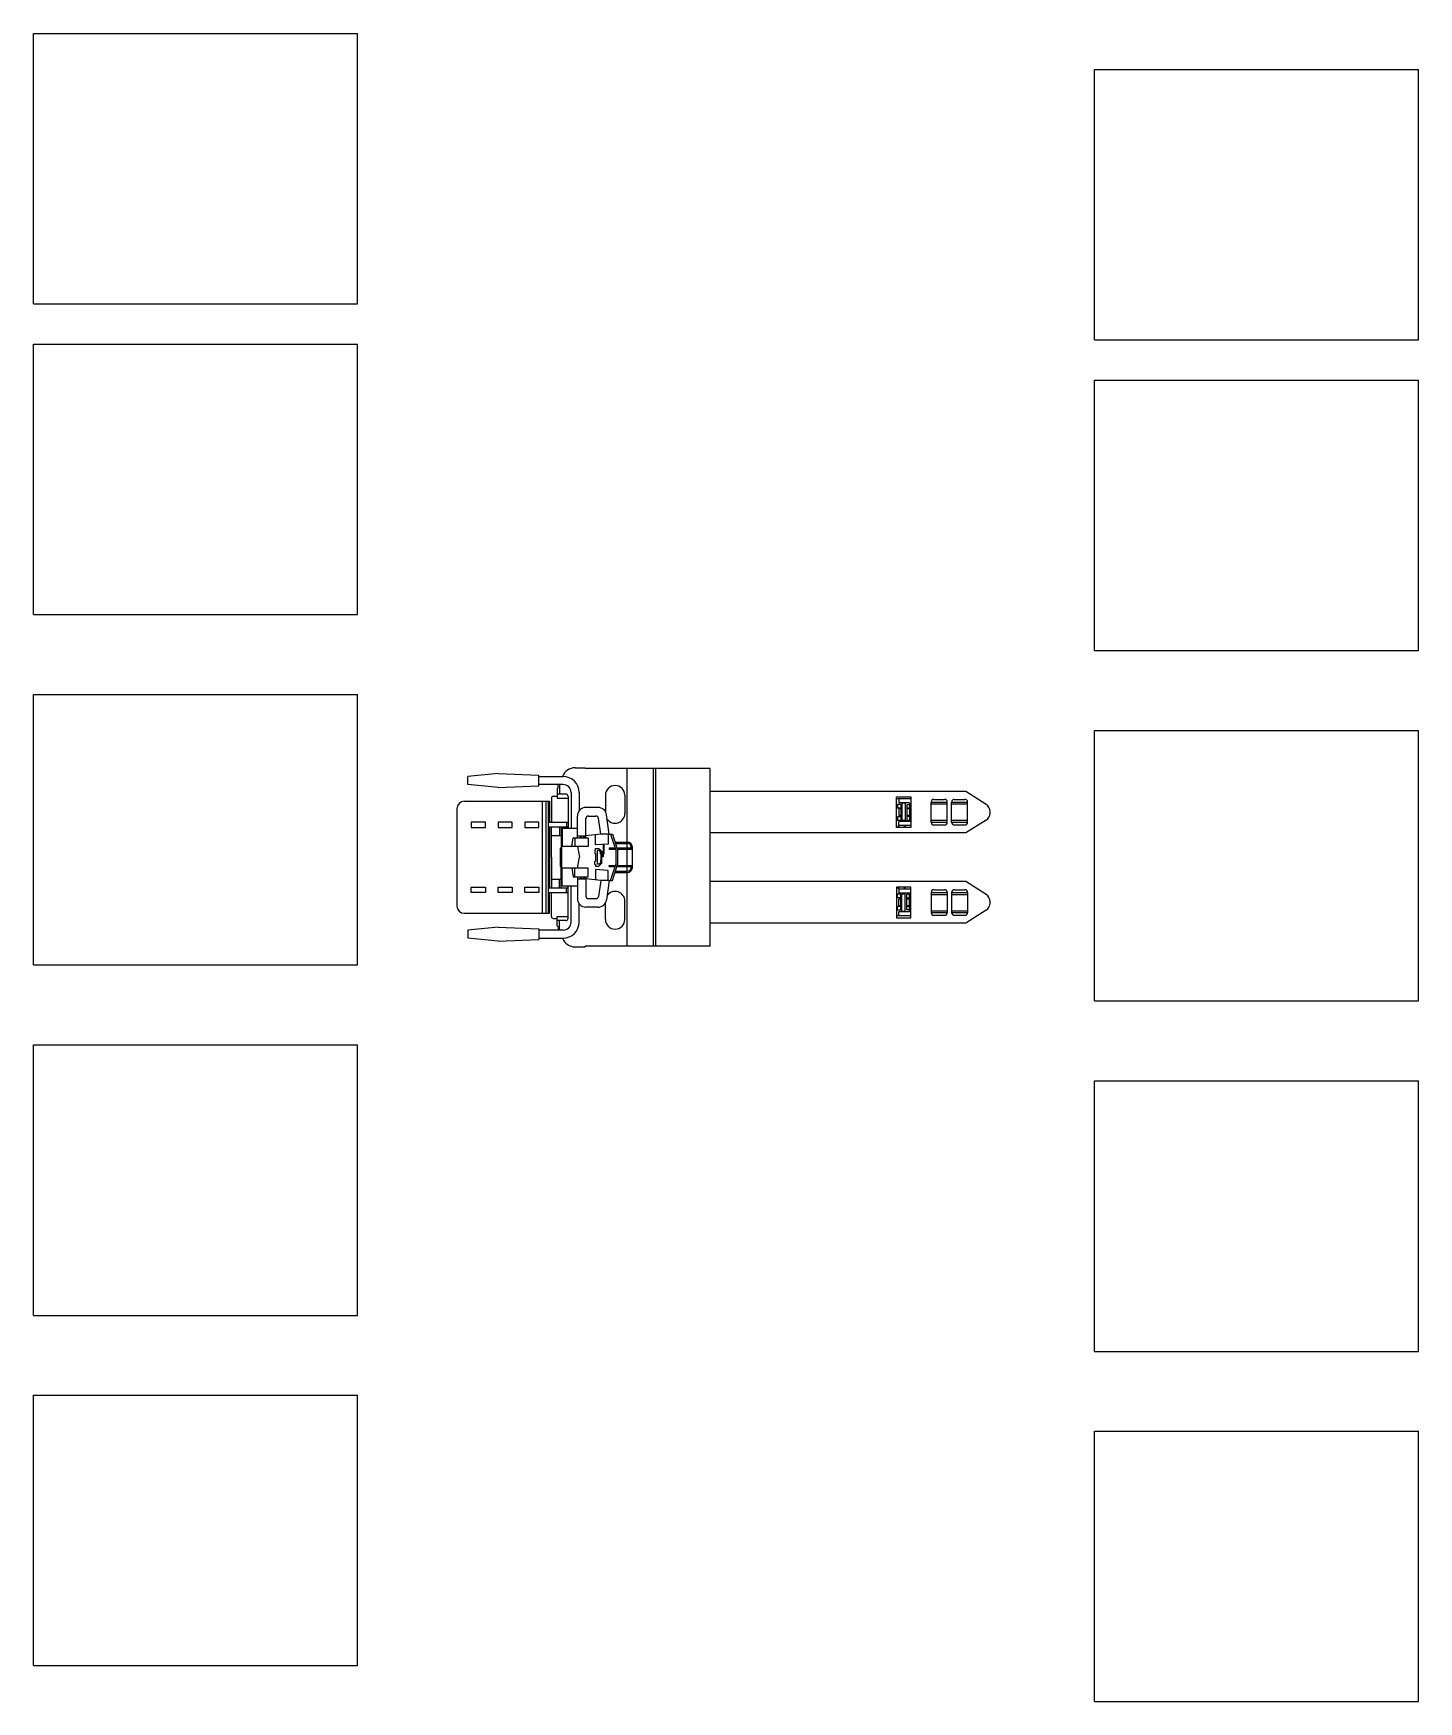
# Model space of a CAD drawing. Header units: millimetres. Extents: x -9564 to 100419, y -25359 to 24346.
# Drawn here: x 14702 to 19826, y -22591 to -16423 of the extents above; entities that cross this region are included whole.
import ezdxf

# ---------------------------------------------------------------- set-up
doc = ezdxf.new("R2010")
doc.units = ezdxf.units.MM
doc.header["$LTSCALE"] = 100
doc.layers.add('Maquinas', color=200, linetype='Continuous')
doc.layers.add('Mesas-estantes', color=230, linetype='Continuous')

msp = doc.modelspace()

# ---------------------------------------------------------------- linework, layer by layer
at = {"layer": 'Maquinas'}
for p, q in [((16420.949, -19160.073), (16308.449, -19170.873)), ((16308.449, -19200.573), (16308.449, -19170.873)), ((16420.949, -19160.073), (16571.249, -19166.373)), ((16571.249, -19205.073), (16571.249, -19166.373)), ((16571.249, -19170.873), (16661.249, -19170.873)), ((16706.249, -19138.473), (16743.149, -19138.473)), ((16743.149, -19138.473), (16743.149, -19141.173)), ((16898.849, -19141.173), (16743.149, -19141.173)), ((17205.749, -19141.173), (16898.849, -19141.173)), ((16898.849, -19413.57), (16898.849, -19141.173)), ((16996.049, -19798.173), (16996.049, -19141.173)), ((17005.049, -19798.173), (17005.049, -19141.173)), ((17205.749, -19798.173), (17205.749, -19141.173)), ((16420.949, -19211.373), (16308.449, -19200.573)), ((16420.949, -19211.373), (16571.249, -19205.073)), ((16661.249, -19200.573), (16571.249, -19200.573)), ((16643.249, -19213.173), (16639.649, -19216.773)), ((16639.649, -19216.773), (16639.649, -19250.973)), ((16671.149, -19235.673), (16639.649, -19235.673)), ((16643.249, -19213.173), (16643.249, -19200.573)), ((16648.649, -19200.573), (16648.649, -19235.673)), ((16690.949, -19230.273), (16690.949, -19362.573)), ((16720.649, -19230.273), (16720.649, -19298.002)), ((16817.849, -19240.173), (16817.849, -19300.823)), ((16889.849, -19240.173), (16889.849, -19307.673)), ((18151.649, -19226.673), (17205.749, -19226.673)), ((18226.161, -19274.089), (18151.649, -19226.673)), ((16268.849, -19289.392), (16268.849, -19649.954)), ((16295.568, -19262.673), (16610.849, -19262.673)), ((16583.849, -19262.673), (16583.849, -19676.673)), ((16597.349, -19262.673), (16597.349, -19676.673)), ((16606.349, -19262.673), (16606.349, -19676.673)), ((16610.849, -19262.673), (16610.849, -19339.173)), ((16618.049, -19250.973), (16618.049, -19339.173)), ((16625.249, -19243.773), (16639.649, -19243.773)), ((16639.649, -19250.973), (16680.149, -19250.973)), ((16680.149, -19244.673), (16680.149, -19362.573)), ((16790.801, -19285.467), (16745.801, -19285.467)), ((17947.349, -19253.535), (17895.149, -19253.535)), ((17911.349, -19274.235), (17897.849, -19274.235)), ((17897.849, -19274.235), (17897.849, -19287.735)), ((17911.349, -19287.735), (17897.849, -19287.735)), ((17903.249, -19253.535), (17903.249, -19267.935)), ((17942.849, -19267.935), (17903.249, -19267.935)), ((17911.349, -19290.435), (17903.249, -19290.435)), ((17903.249, -19290.435), (17903.249, -19314.735)), ((17911.349, -19274.235), (17911.349, -19333.635)), ((17914.049, -19269.735), (17914.049, -19333.635)), ((17926.649, -19269.735), (17914.049, -19269.735)), ((17926.649, -19269.735), (17926.649, -19333.635)), ((17932.949, -19275.135), (17932.949, -19333.635)), ((17942.849, -19275.135), (17932.949, -19275.135)), ((17942.849, -19287.735), (17932.949, -19287.735)), ((17942.849, -19290.435), (17932.949, -19290.435)), ((17942.849, -19267.935), (17942.849, -19333.635)), ((18022.949, -19339.935), (18022.949, -19265.235)), ((18022.949, -19265.235), (18082.349, -19265.235)), ((18022.949, -19272.435), (18082.349, -19272.435)), ((18032.849, -19255.335), (18072.449, -19255.335)), ((18082.349, -19339.935), (18082.349, -19265.235)), ((18098.549, -19339.935), (18098.549, -19265.235)), ((18098.549, -19265.235), (18157.949, -19265.235)), ((18098.549, -19272.435), (18157.949, -19272.435)), ((18108.449, -19255.335), (18148.049, -19255.335)), ((18157.949, -19339.935), (18157.949, -19265.235)), ((18240.749, -19305.681), (18240.749, -19300.665)), ((16606.349, -19339.173), (16680.149, -19339.173)), ((16606.349, -19357.173), (16680.149, -19357.173)), ((16610.849, -19357.173), (16610.849, -19582.173)), ((16618.049, -19469.673), (16618.049, -19357.173)), ((16648.649, -19357.173), (16648.649, -19388.673)), ((16654.049, -19357.173), (16654.049, -19433.673)), ((16714.301, -19362.573), (16658.549, -19362.573)), ((16658.549, -19362.573), (16658.549, -19429.173)), ((16673.849, -19339.173), (16673.849, -19357.173)), ((16714.301, -19397.673), (16714.301, -19316.967)), ((16745.801, -19397.673), (16745.801, -19325.967)), ((16754.801, -19316.967), (16782.995, -19316.967)), ((16800.444, -19384.467), (16791.905, -19324.694)), ((16832.263, -19384.467), (16821.984, -19312.512)), ((17911.349, -19320.135), (17897.849, -19320.135)), ((17897.849, -19320.135), (17897.849, -19333.635)), ((17911.349, -19333.635), (17897.849, -19333.635)), ((17911.349, -19314.735), (17903.249, -19314.735)), ((17903.249, -19351.635), (17903.249, -19337.235)), ((17947.349, -19337.235), (17903.249, -19337.235)), ((17947.349, -19351.635), (17903.249, -19351.635)), ((17926.649, -19333.635), (17914.049, -19333.635)), ((17942.849, -19314.735), (17932.949, -19314.735)), ((17942.849, -19319.235), (17932.949, -19319.235)), ((17942.849, -19333.635), (17932.949, -19333.635)), ((18022.949, -19332.735), (18082.349, -19332.735)), ((18022.949, -19339.935), (18082.349, -19339.935)), ((18032.849, -19349.835), (18072.449, -19349.835)), ((18098.549, -19332.735), (18157.949, -19332.735)), ((18098.549, -19339.935), (18157.949, -19339.935)), ((18108.449, -19349.835), (18148.049, -19349.835)), ((18226.161, -19332.256), (18151.649, -19379.673)), ((16618.049, -19388.673), (16658.549, -19388.673)), ((16693.601, -19429.173), (16698.101, -19397.673)), ((16698.101, -19397.673), (16745.801, -19397.673)), ((16704.401, -19397.673), (16704.401, -19429.173)), ((16714.301, -19390.473), (16745.801, -19390.473)), ((16800.444, -19384.467), (16745.801, -19390.473)), ((16745.801, -19397.673), (16753.901, -19397.673)), ((16753.901, -19397.673), (16753.901, -19429.173)), ((16781.863, -19424.067), (16781.863, -19386.509)), ((16827.763, -19420.467), (16781.863, -19424.067)), ((16832.263, -19384.467), (16800.444, -19384.467)), ((16809.763, -19421.879), (16809.763, -19448.073)), ((16812.463, -19421.667), (16812.463, -19457.973)), ((16832.263, -19384.467), (16827.763, -19384.467)), ((16827.763, -19384.467), (16827.763, -19420.467)), ((16832.263, -19384.467), (16843.963, -19384.467)), ((16837.34, -19384.467), (16856.549, -19443.669)), ((16843.963, -19384.467), (16862.849, -19442.673)), ((16853.406, -19413.57), (16898.849, -19413.57)), ((16854.866, -19418.07), (16898.849, -19418.07)), ((16898.849, -19435.17), (16898.849, -19418.07)), ((18151.649, -19379.673), (17205.749, -19379.673)), ((16618.049, -19469.673), (16618.049, -19582.173)), ((16654.049, -19433.673), (16652.249, -19435.473)), ((16652.249, -19503.873), (16652.249, -19435.473)), ((16658.549, -19429.173), (16656.749, -19430.973)), ((16656.749, -19508.373), (16656.749, -19430.973)), ((16753.901, -19429.173), (16658.549, -19429.173)), ((16715.249, -19429.173), (16722.449, -19469.673)), ((16715.249, -19510.173), (16722.449, -19469.673)), ((16778.249, -19442.673), (16778.249, -19455.273)), ((16778.249, -19442.673), (16780.949, -19442.673)), ((16778.249, -19455.273), (16780.949, -19455.273)), ((16778.249, -19484.073), (16780.949, -19484.073)), ((16778.249, -19496.673), (16778.249, -19484.073)), ((16780.949, -19442.673), (16780.949, -19437.273)), ((16780.949, -19437.273), (16793.549, -19437.273)), ((16780.949, -19455.273), (16780.949, -19484.073)), ((16797.149, -19444.473), (16788.149, -19444.473)), ((16788.149, -19494.873), (16788.149, -19444.473)), ((16804.349, -19448.073), (16793.549, -19437.273)), ((16797.149, -19448.073), (16797.149, -19444.473)), ((16799.849, -19448.073), (16797.149, -19448.073)), ((16799.849, -19457.973), (16799.849, -19448.073)), ((16802.549, -19457.973), (16799.849, -19457.973)), ((16802.549, -19481.373), (16799.849, -19481.373)), ((16799.849, -19481.373), (16799.849, -19491.273)), ((16802.549, -19481.373), (16802.549, -19457.973)), ((16804.349, -19491.273), (16804.349, -19448.073)), ((16807.063, -19448.073), (16807.063, -19467.873)), ((16807.063, -19448.073), (16809.763, -19448.073)), ((16809.763, -19467.873), (16807.063, -19467.873)), ((16809.763, -19457.973), (16812.463, -19457.973)), ((16809.763, -19457.973), (16809.763, -19467.873)), ((16831.615, -19435.17), (16853.791, -19435.17)), ((16831.615, -19435.17), (16831.615, -19439.67)), ((16831.615, -19439.67), (16855.252, -19439.67)), ((16856.549, -19443.669), (16856.549, -19495.676)), ((16860.415, -19435.17), (16917.749, -19435.17)), ((16861.875, -19439.67), (16917.749, -19439.67)), ((16862.849, -19442.673), (16862.849, -19496.673)), ((16898.849, -19499.676), (16898.849, -19439.67)), ((16913.249, -19432.47), (16913.249, -19435.17)), ((16917.749, -19506.876), (16917.749, -19432.47)), ((16618.049, -19550.673), (16658.549, -19550.673)), ((16648.649, -19582.173), (16648.649, -19550.673)), ((16654.049, -19505.673), (16652.249, -19503.873)), ((16654.049, -19582.173), (16654.049, -19505.673)), ((16658.549, -19510.173), (16656.749, -19508.373)), ((16658.549, -19576.773), (16658.549, -19510.173)), ((16753.901, -19510.173), (16658.549, -19510.173)), ((16693.601, -19510.173), (16698.101, -19541.673)), ((16698.101, -19541.673), (16745.801, -19541.673)), ((16704.401, -19541.673), (16704.401, -19510.173)), ((16714.301, -19541.673), (16714.301, -19622.379)), ((16714.301, -19548.873), (16745.801, -19548.873)), ((16745.801, -19541.673), (16745.801, -19613.379)), ((16745.801, -19541.673), (16753.901, -19541.673)), ((16800.444, -19554.879), (16745.801, -19548.873)), ((16753.901, -19541.673), (16753.901, -19510.173)), ((16778.249, -19496.673), (16780.949, -19496.673)), ((16780.949, -19496.673), (16780.949, -19502.073)), ((16780.949, -19502.073), (16793.549, -19502.073)), ((16827.763, -19518.879), (16781.863, -19515.279)), ((16781.863, -19515.279), (16781.863, -19552.837)), ((16797.149, -19494.873), (16788.149, -19494.873)), ((16804.349, -19491.273), (16793.549, -19502.073)), ((16799.849, -19491.273), (16797.149, -19491.273)), ((16797.149, -19491.273), (16797.149, -19494.873)), ((16827.763, -19554.879), (16827.763, -19518.879)), ((16831.615, -19499.676), (16855.252, -19499.676)), ((16831.615, -19504.176), (16831.615, -19499.676)), ((16831.615, -19504.176), (16853.791, -19504.176)), ((16837.34, -19554.879), (16856.549, -19495.676)), ((16843.963, -19554.879), (16862.849, -19496.673)), ((16853.406, -19525.776), (16898.849, -19525.776)), ((16854.866, -19521.276), (16898.849, -19521.276)), ((16860.415, -19504.176), (16917.749, -19504.176)), ((16861.875, -19499.676), (16917.749, -19499.676)), ((16898.849, -19521.276), (16898.849, -19504.176)), ((16898.849, -19798.173), (16898.849, -19525.776)), ((16913.249, -19506.876), (16913.249, -19504.176)), ((16606.349, -19582.173), (16680.149, -19582.173)), ((16606.349, -19600.173), (16680.149, -19600.173)), ((16610.849, -19676.673), (16610.849, -19600.173)), ((16618.049, -19688.373), (16618.049, -19600.173)), ((16714.301, -19576.773), (16658.549, -19576.773)), ((16673.849, -19600.173), (16673.849, -19582.173)), ((16680.149, -19694.673), (16680.149, -19576.773)), ((16690.949, -19709.073), (16690.949, -19576.773)), ((16800.444, -19554.879), (16791.905, -19614.652)), ((16832.263, -19554.879), (16800.444, -19554.879)), ((16832.263, -19554.879), (16821.984, -19626.834)), ((16832.263, -19554.879), (16827.763, -19554.879)), ((16832.263, -19554.879), (16843.963, -19554.879)), ((18151.649, -19559.673), (17205.749, -19559.673)), ((17911.349, -19605.711), (17897.849, -19605.711)), ((17897.849, -19619.211), (17897.849, -19605.711)), ((17947.349, -19587.711), (17903.249, -19587.711)), ((17903.249, -19587.711), (17903.249, -19602.111)), ((17947.349, -19602.111), (17903.249, -19602.111)), ((17911.349, -19665.111), (17911.349, -19605.711)), ((17914.049, -19669.611), (17914.049, -19605.711)), ((17926.649, -19605.711), (17914.049, -19605.711)), ((17926.649, -19669.611), (17926.649, -19605.711)), ((17942.849, -19605.711), (17932.949, -19605.711)), ((17932.949, -19664.211), (17932.949, -19605.711)), ((17942.849, -19671.411), (17942.849, -19605.711)), ((18022.949, -19599.411), (18022.949, -19674.111)), ((18022.949, -19599.411), (18082.349, -19599.411)), ((18022.949, -19606.611), (18082.349, -19606.611)), ((18032.849, -19589.511), (18072.449, -19589.511)), ((18082.349, -19599.411), (18082.349, -19674.111)), ((18098.549, -19599.411), (18098.549, -19674.111)), ((18098.549, -19599.411), (18157.949, -19599.411)), ((18098.549, -19606.611), (18157.949, -19606.611)), ((18108.449, -19589.511), (18148.049, -19589.511)), ((18226.161, -19607.089), (18151.649, -19559.673)), ((18157.949, -19599.411), (18157.949, -19674.111)), ((16720.649, -19709.073), (16720.649, -19641.343)), ((16790.801, -19653.879), (16745.801, -19653.879)), ((16754.801, -19622.379), (16782.995, -19622.379)), ((16817.849, -19699.173), (16817.849, -19638.523)), ((16889.849, -19699.173), (16889.849, -19631.673)), ((17911.349, -19619.211), (17897.849, -19619.211)), ((17911.349, -19651.611), (17897.849, -19651.611)), ((17897.849, -19665.111), (17897.849, -19651.611)), ((17911.349, -19665.111), (17897.849, -19665.111)), ((17903.249, -19648.911), (17903.249, -19624.611)), ((17911.349, -19624.611), (17903.249, -19624.611)), ((17911.349, -19648.911), (17903.249, -19648.911)), ((17903.249, -19685.811), (17903.249, -19671.411)), ((17942.849, -19671.411), (17903.249, -19671.411)), ((17926.649, -19669.611), (17914.049, -19669.611)), ((17942.849, -19620.111), (17932.949, -19620.111)), ((17942.849, -19624.611), (17932.949, -19624.611)), ((17942.849, -19648.911), (17932.949, -19648.911)), ((17942.849, -19651.611), (17932.949, -19651.611)), ((17942.849, -19664.211), (17932.949, -19664.211)), ((18022.949, -19666.911), (18082.349, -19666.911)), ((18022.949, -19674.111), (18082.349, -19674.111)), ((18098.549, -19666.911), (18157.949, -19666.911)), ((18098.549, -19674.111), (18157.949, -19674.111)), ((18226.161, -19665.256), (18151.649, -19712.673)), ((18240.749, -19638.681), (18240.749, -19633.665)), ((16295.568, -19676.673), (16610.849, -19676.673)), ((16420.949, -19727.973), (16308.449, -19738.773)), ((16420.949, -19727.973), (16571.249, -19734.273)), ((16571.249, -19734.273), (16571.249, -19772.973)), ((16625.249, -19695.573), (16639.649, -19695.573)), ((16639.649, -19688.373), (16680.149, -19688.373)), ((16639.649, -19722.573), (16639.649, -19688.373)), ((16671.149, -19703.673), (16639.649, -19703.673)), ((16643.249, -19726.173), (16639.649, -19722.573)), ((16643.249, -19726.173), (16643.249, -19738.773)), ((16648.649, -19738.773), (16648.649, -19703.673)), ((18151.649, -19712.673), (17205.749, -19712.673)), ((17947.349, -19685.811), (17895.149, -19685.811)), ((18032.849, -19684.011), (18072.449, -19684.011)), ((18108.449, -19684.011), (18148.049, -19684.011)), ((16308.449, -19738.773), (16308.449, -19768.473)), ((16420.949, -19779.273), (16308.449, -19768.473)), ((16420.949, -19779.273), (16571.249, -19772.973)), ((16661.249, -19738.773), (16571.249, -19738.773)), ((16571.249, -19768.473), (16661.249, -19768.473)), ((16706.249, -19800.873), (16743.149, -19800.873)), ((16898.849, -19798.173), (16743.149, -19798.173)), ((16743.149, -19800.873), (16743.149, -19798.173)), ((17205.749, -19798.173), (16898.849, -19798.173))]:
    msp.add_line(p, q, dxfattribs=at)
for points in [[(17895.149, -19246.335), (17947.349, -19246.335), (17947.349, -19358.835), (17895.149, -19358.835)], [(16321.949, -19358.973), (16374.149, -19358.973), (16374.149, -19339.173), (16321.949, -19339.173)], [(16420.949, -19358.973), (16473.149, -19358.973), (16473.149, -19339.173), (16420.949, -19339.173)], [(16519.949, -19358.973), (16572.149, -19358.973), (16572.149, -19339.173), (16519.949, -19339.173)], [(16321.949, -19580.373), (16374.149, -19580.373), (16374.149, -19600.173), (16321.949, -19600.173)], [(16420.949, -19580.373), (16473.149, -19580.373), (16473.149, -19600.173), (16420.949, -19600.173)], [(16519.949, -19580.373), (16572.149, -19580.373), (16572.149, -19600.173), (16519.949, -19600.173)], [(17895.149, -19693.011), (17947.349, -19693.011), (17947.349, -19580.511), (17895.149, -19580.511)]]:
    msp.add_lwpolyline(points, close=True, dxfattribs=at)
for centre in [(17902.349, -19355.235), (17925.749, -19355.235), (16726.901, -19394.073), (16737.701, -19394.073), (16726.901, -19545.273), (16737.701, -19545.273), (17902.349, -19584.111), (17925.749, -19584.111)]:
    msp.add_circle(centre, 1.8, dxfattribs=at)
for centre, radius, start, end in [((16706.249, -19188.873), 50.4, 90, 159.0751676), ((16661.249, -19230.273), 59.4, 0, 90), ((16661.249, -19230.273), 29.7, 0, 90), ((16671.149, -19244.673), 9, 0, 90), ((16853.849, -19240.173), 36, 0, 180), ((16295.568, -19289.392), 26.719, 90, 180), ((16625.249, -19250.973), 7.2, 90, 180), ((16745.801, -19316.967), 31.5, 90, 180), ((16790.801, -19316.967), 31.5, 8.1301024, 90), ((18032.849, -19265.235), 9.9, 90, 180), ((18072.449, -19265.235), 9.9, 0, 90), ((18108.449, -19265.235), 9.9, 90, 180), ((18148.049, -19265.235), 9.9, 0, 90), ((18209.249, -19300.665), 31.5, 0, 57.5288077), ((16754.801, -19325.967), 9, 90, 180), ((16782.995, -19325.967), 9, 8.1301024, 90), ((16853.849, -19307.673), 36, 214.5887788, 0), ((18032.849, -19339.935), 9.9, 180, 270), ((18072.449, -19339.935), 9.9, 270, 0), ((18108.449, -19339.935), 9.9, 180, 270), ((18148.049, -19339.935), 9.9, 270, 0), ((18209.249, -19305.681), 31.5, 302.4711923, 0), ((16898.849, -19432.47), 18.9, 0, 90), ((16898.849, -19432.47), 14.4, 0, 90), ((16898.849, -19506.876), 18.9, 270, 0), ((16898.849, -19506.876), 14.4, 270, 0), ((16853.849, -19631.673), 36, 0, 145.4112212), ((18032.849, -19599.411), 9.9, 90, 180), ((18072.449, -19599.411), 9.9, 0, 90), ((18108.449, -19599.411), 9.9, 90, 180), ((18148.049, -19599.411), 9.9, 0, 90), ((18209.249, -19633.665), 31.5, 0, 57.5288077), ((16295.568, -19649.954), 26.719, 180, 270), ((16745.801, -19622.379), 31.5, 180, 270), ((16754.801, -19613.379), 9, 180, 270), ((16782.995, -19613.379), 9, 270, 351.8698976), ((16790.801, -19622.379), 31.5, 270, 351.8698976), ((18032.849, -19674.111), 9.9, 180, 270), ((18072.449, -19674.111), 9.9, 270, 0), ((18108.449, -19674.111), 9.9, 180, 270), ((18148.049, -19674.111), 9.9, 270, 0), ((18209.249, -19638.681), 31.5, 302.4711923, 0), ((16625.249, -19688.373), 7.2, 180, 270), ((16661.249, -19709.073), 59.4, 270, 0), ((16661.249, -19709.073), 29.7, 270, 0), ((16671.149, -19694.673), 9, 270, 0), ((16853.849, -19699.173), 36, 180, 0), ((16706.249, -19750.473), 50.4, 200.9248324, 270)]:
    msp.add_arc(centre, radius, start, end, dxfattribs=at)
at = {"layer": 'Mesas-estantes'}
for p, q in [((14701.797, -16923.497), (14701.797, -16423.497)), ((14701.797, -16423.497), (15900.419, -16423.497)), ((15900.419, -16923.497), (15900.419, -16423.497)), ((18627.609, -17056.513), (18627.609, -16556.513)), ((18627.609, -16556.513), (19826.231, -16556.513)), ((19826.231, -17056.513), (19826.231, -16556.513)), ((14701.797, -17423.497), (14701.797, -16923.497)), ((15900.419, -17423.497), (15900.419, -16923.497)), ((18627.609, -17556.513), (18627.609, -17056.513)), ((19826.231, -17556.513), (19826.231, -17056.513)), ((14701.797, -17423.497), (15900.419, -17423.497)), ((14701.797, -18072.44), (14701.797, -17572.44)), ((14701.797, -17572.44), (15900.419, -17572.44)), ((15900.419, -18072.44), (15900.419, -17572.44)), ((18627.609, -17556.513), (19826.231, -17556.513)), ((18627.609, -18205.456), (18627.609, -17705.456)), ((18627.609, -17705.456), (19826.231, -17705.456)), ((19826.231, -18205.456), (19826.231, -17705.456)), ((14701.797, -18572.44), (14701.797, -18072.44)), ((15900.419, -18572.44), (15900.419, -18072.44)), ((18627.609, -18705.456), (18627.609, -18205.456)), ((19826.231, -18705.456), (19826.231, -18205.456)), ((14701.797, -18572.44), (15900.419, -18572.44)), ((18627.609, -18705.456), (19826.231, -18705.456)), ((14701.797, -19367.242), (14701.797, -18867.242)), ((14701.797, -18867.242), (15900.419, -18867.242)), ((15900.419, -19367.242), (15900.419, -18867.242)), ((18627.609, -19500.258), (18627.609, -19000.258)), ((18627.609, -19000.258), (19826.231, -19000.258)), ((19826.231, -19500.258), (19826.231, -19000.258)), ((14701.797, -19867.242), (14701.797, -19367.242)), ((15900.419, -19867.242), (15900.419, -19367.242)), ((18627.609, -20000.258), (18627.609, -19500.258)), ((19826.231, -20000.258), (19826.231, -19500.258)), ((14701.797, -19867.242), (15900.419, -19867.242)), ((18627.609, -20000.258), (19826.231, -20000.258)), ((14701.797, -20663.326), (14701.797, -20163.326)), ((14701.797, -20163.326), (15900.419, -20163.326)), ((15900.419, -20663.326), (15900.419, -20163.326)), ((18627.609, -20796.342), (18627.609, -20296.342)), ((18627.609, -20296.342), (19826.231, -20296.342)), ((19826.231, -20796.342), (19826.231, -20296.342)), ((14701.797, -21163.326), (14701.797, -20663.326)), ((15900.419, -21163.326), (15900.419, -20663.326)), ((18627.609, -21296.342), (18627.609, -20796.342)), ((19826.231, -21296.342), (19826.231, -20796.342)), ((14701.797, -21163.326), (15900.419, -21163.326)), ((18627.609, -21296.342), (19826.231, -21296.342)), ((14701.797, -21958.128), (14701.797, -21458.128)), ((14701.797, -21458.128), (15900.419, -21458.128)), ((15900.419, -21958.128), (15900.419, -21458.128)), ((18627.609, -22091.144), (18627.609, -21591.144)), ((18627.609, -21591.144), (19826.231, -21591.144)), ((19826.231, -22091.144), (19826.231, -21591.144)), ((14701.797, -22458.128), (14701.797, -21958.128)), ((15900.419, -22458.128), (15900.419, -21958.128)), ((18627.609, -22591.144), (18627.609, -22091.144)), ((19826.231, -22591.144), (19826.231, -22091.144)), ((14701.797, -22458.128), (15900.419, -22458.128)), ((18627.609, -22591.144), (19826.231, -22591.144))]:
    msp.add_line(p, q, dxfattribs=at)

doc.saveas('drawing.dxf')
